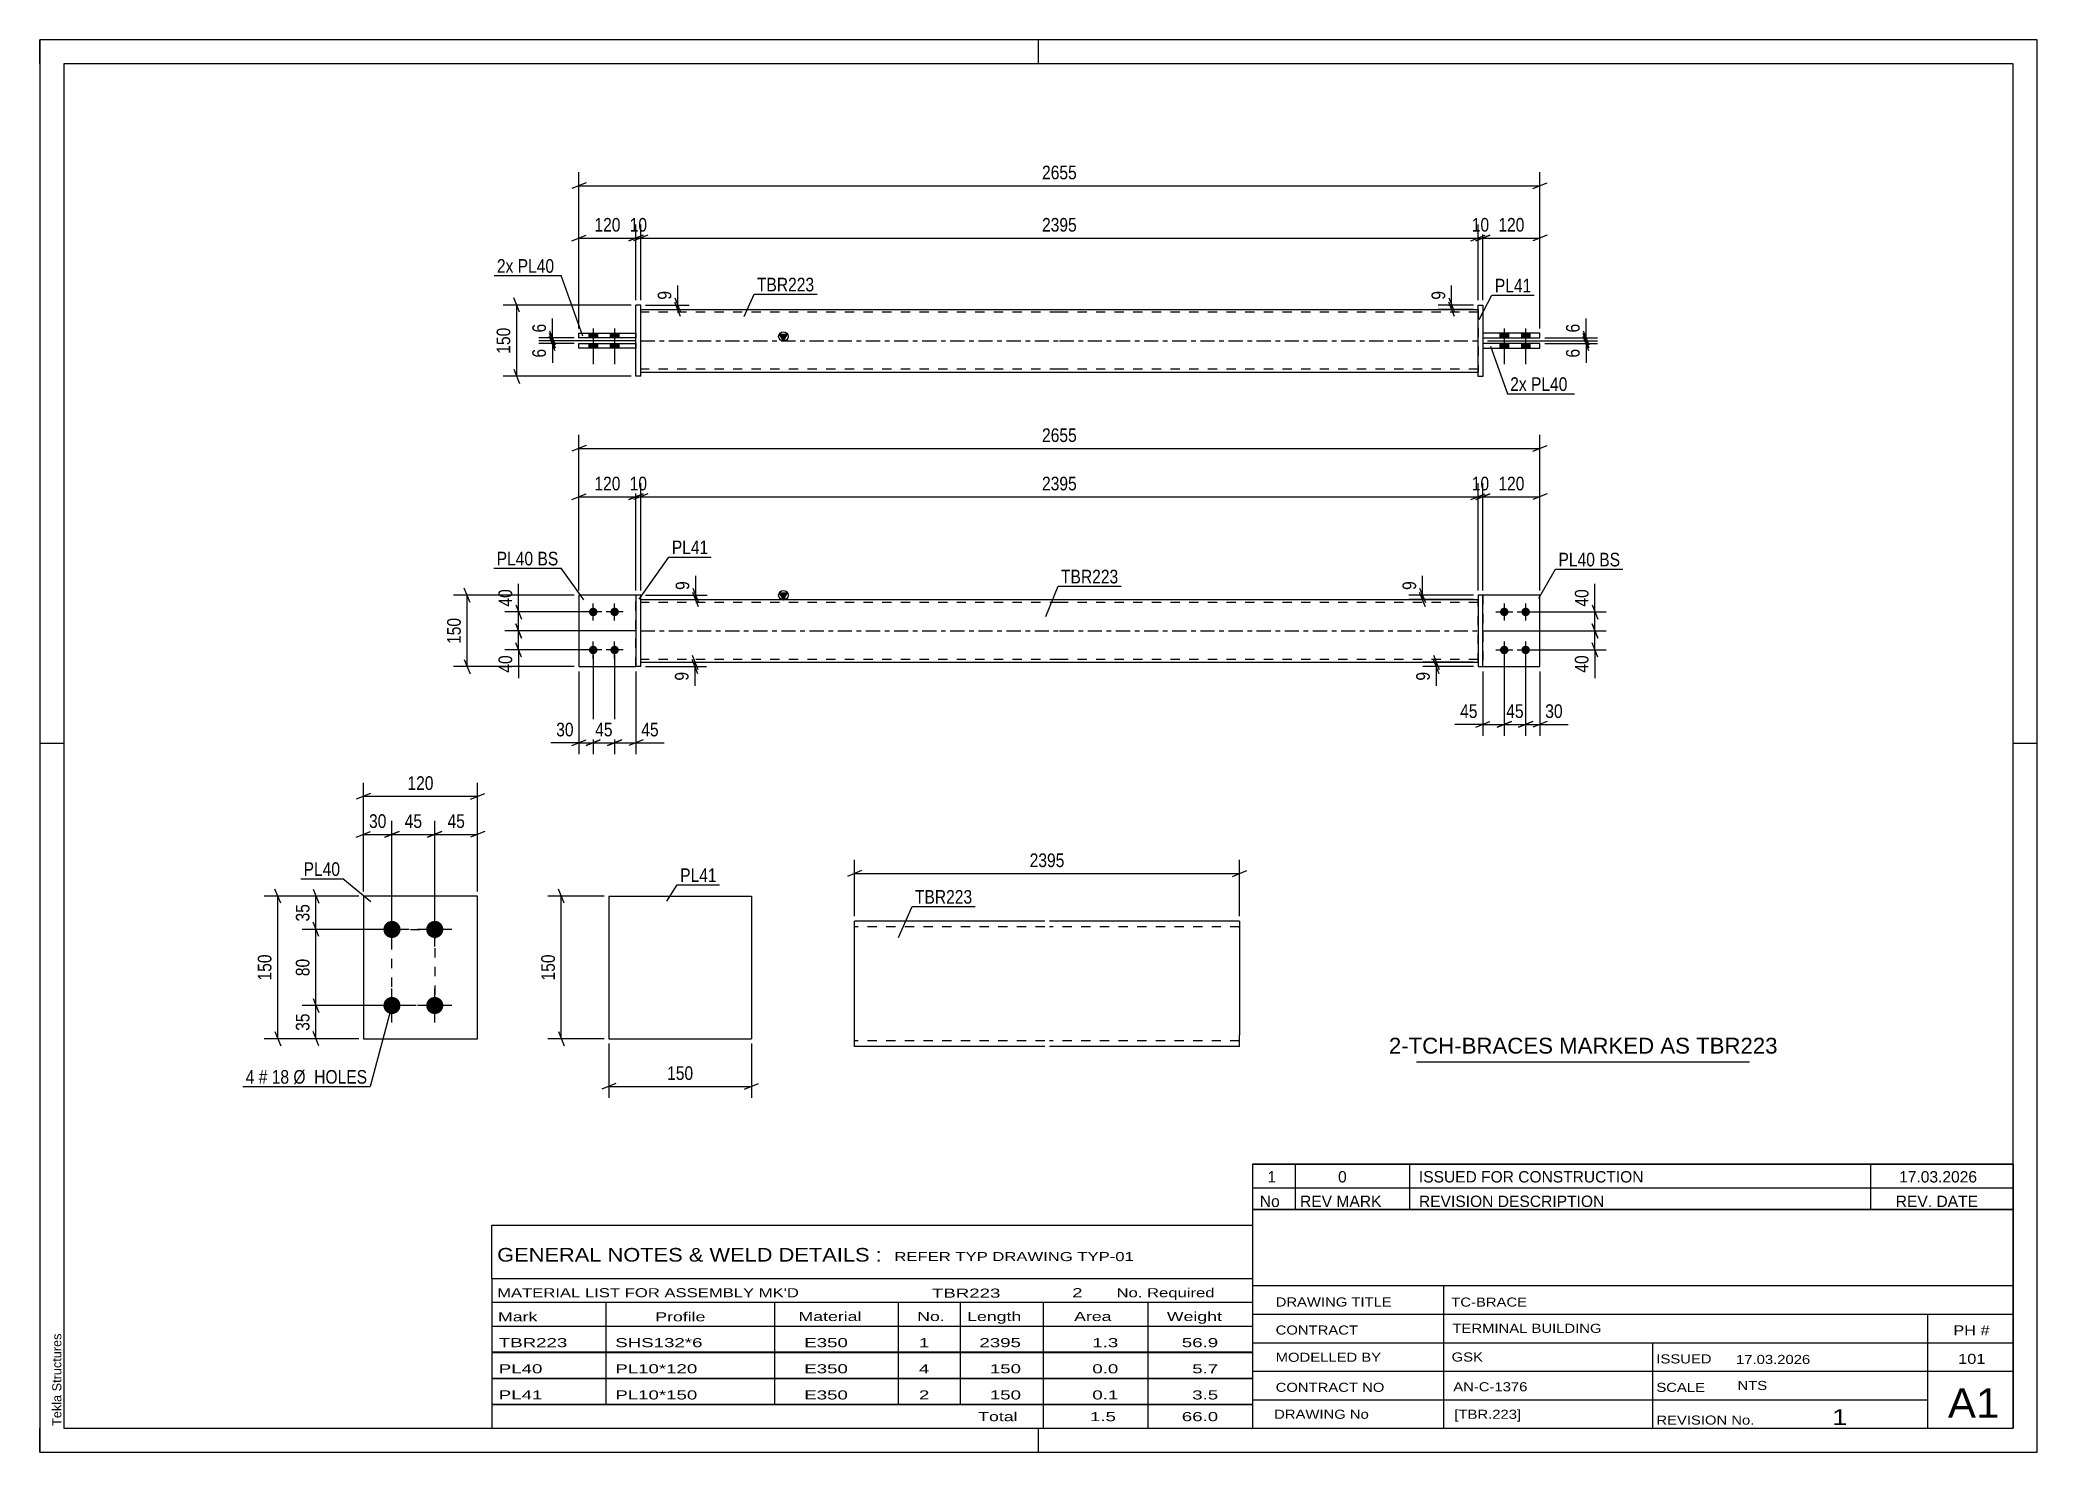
# Model space of a CAD drawing. Header units: millimetres. Extents: x 0 to 420, y 0 to 297.
import ezdxf

# ---------------------------------------------------------------- set-up
doc = ezdxf.new("R2010")
doc.units = ezdxf.units.MM
doc.linetypes.add('DXK_LINE_DOT2', pattern=[3.9198, 1.9599, -1.9599])
doc.linetypes.add('DXK_LINE_DOT3', pattern=[5.9187, 2.979, -0.9799, 0.9799, -0.9799])
doc.styles.add('Arial', font='ARIAL.TTF', dxfattribs={"height": 0.2})
doc.styles.add('Arial Narrow', font='ARIALN.TTF', dxfattribs={"height": 0.2})

# ---------------------------------------------------------------- blocks, each defined once
blk = doc.blocks.new('Unknown-581590991-1127')
at = {"color": 5, "linetype": 'Continuous'}
for p, q in [((420, 297), (0, 297)), ((0, 297), (0, 0)), ((0, 292), (0, 297)), ((210, 292), (210, 297)), ((420, 0), (420, 297)), ((415, 292), (5, 292)), ((5, 292), (5, 5)), ((415, 5), (415, 292)), ((5, 149), (0, 149)), ((420, 149), (415, 149)), ((0, 0), (0, 5)), ((5, 5), (415, 5)), ((210, 0), (210, 5)), ((0, 0), (420, 0))]:
    blk.add_line(p, q, dxfattribs=at)
at = {"color": 174, "linetype": 'Continuous', "style": 'Arial'}
blk.add_text('Tekla Structures', height=1.9102, rotation=90, dxfattribs=at).set_placement((4.5, 5.5))
blk = doc.blocks.new('Part-581590991-1367 - 1364')
at = {"color": 2, "linetype": 'Continuous'}
for p, q in [((302.45, 180.2), (302.45, 165.2)), ((303.45, 180.2), (302.45, 180.2)), ((303.45, 165.2), (303.45, 180.2)), ((302.45, 165.2), (303.45, 165.2))]:
    blk.add_line(p, q, dxfattribs=at)
blk = doc.blocks.new('Part-581590991-1420 - 1364')
at = {"color": 7, "linetype": 'DXK_LINE_DOT2'}
for p, q in [((125.35, 180.2), (113.35, 180.2)), ((113.35, 180.2), (113.35, 165.2)), ((125.35, 165.2), (125.35, 180.2)), ((113.35, 165.2), (125.35, 165.2))]:
    blk.add_line(p, q, dxfattribs=at)
blk = doc.blocks.new('Bolt-581590991-1378 - 1364')
at = {"linetype": 'Continuous'}
for points in [[(116.35, 175.8, -1), (116.35, 177.6, -1)], [(120.85, 175.8, -1), (120.85, 177.6, -1)], [(116.35, 167.8, -1), (116.35, 169.6, -1)], [(120.85, 167.8, -1), (120.85, 169.6, -1)]]:
    blk.add_hatch(color=1, dxfattribs=at).paths.add_polyline_path(points)
at = {"color": 1, "linetype": 'Continuous'}
for p, q in [((118.15, 176.7), (114.55, 176.7)), ((116.35, 174.9), (116.35, 178.5)), ((122.65, 176.7), (119.05, 176.7)), ((120.85, 174.9), (120.85, 178.5)), ((118.15, 168.7), (114.55, 168.7)), ((116.35, 166.9), (116.35, 170.5)), ((122.65, 168.7), (119.05, 168.7)), ((120.85, 166.9), (120.85, 170.5))]:
    blk.add_line(p, q, dxfattribs=at)
blk = doc.blocks.new('Bolt-581590991-1379 - 1364')
at = {"linetype": 'Continuous'}
for points in [[(307.95, 177.6, -1), (307.95, 175.8, -1)], [(312.45, 177.6, -1), (312.45, 175.8, -1)], [(307.95, 169.6, -1), (307.95, 167.8, -1)], [(312.45, 169.6, -1), (312.45, 167.8, -1)]]:
    blk.add_hatch(color=1, dxfattribs=at).paths.add_polyline_path(points)
at = {"color": 1, "linetype": 'Continuous'}
for p, q in [((306.15, 176.7), (309.75, 176.7)), ((307.95, 178.5), (307.95, 174.9)), ((310.65, 176.7), (314.25, 176.7)), ((312.45, 178.5), (312.45, 174.9)), ((306.15, 168.7), (309.75, 168.7)), ((307.95, 170.5), (307.95, 166.9)), ((310.65, 168.7), (314.25, 168.7)), ((312.45, 170.5), (312.45, 166.9))]:
    blk.add_line(p, q, dxfattribs=at)
blk = doc.blocks.new('Part-581590991-1405 - 1364')
at = {"color": 2, "linetype": 'Continuous'}
for p, q in [((126.35, 180.2), (125.35, 180.2)), ((125.35, 180.2), (125.35, 165.2)), ((126.35, 165.2), (126.35, 180.2)), ((126.35, 165.2), (125.35, 165.2))]:
    blk.add_line(p, q, dxfattribs=at)
blk = doc.blocks.new('Part-581590991-1425 - 1364')
at = {"color": 2, "linetype": 'Continuous'}
for p, q in [((125.35, 180.2), (113.35, 180.2)), ((113.35, 180.2), (113.35, 165.2)), ((113.35, 165.2), (125.35, 165.2))]:
    blk.add_line(p, q, dxfattribs=at)
at = {"color": 7, "linetype": 'DXK_LINE_DOT2'}
blk.add_line((125.35, 165.2), (125.35, 180.2), dxfattribs=at)
blk = doc.blocks.new('Part-581590991-1440 - 1364')
at = {"linetype": 'Continuous'}
blk.add_hatch(color=2, dxfattribs=at).paths.add_polyline_path([(156.35, 179.3), (155.55, 180.7), (157.15, 180.7)])
at = {"color": 2, "linetype": 'Continuous'}
for p, q in [((156.35, 179.3), (155.55, 180.7)), ((155.55, 180.7), (157.15, 180.7)), ((157.15, 180.7), (156.35, 179.3)), ((126.35, 179.3), (214.35, 179.3)), ((214.45, 179.3), (302.45, 179.3)), ((126.35, 166.1), (214.35, 166.1)), ((214.45, 166.1), (302.45, 166.1))]:
    blk.add_line(p, q, dxfattribs=at)
at = {"color": 7, "linetype": 'DXK_LINE_DOT2'}
for p, q in [((126.35, 166.1), (126.35, 179.3)), ((214.35, 178.7), (126.35, 178.7)), ((302.45, 178.7), (214.45, 178.7)), ((302.45, 166.1), (302.45, 179.3)), ((214.35, 166.7), (126.35, 166.7)), ((302.45, 166.7), (214.45, 166.7))]:
    blk.add_line(p, q, dxfattribs=at)
at = {"color": 7, "linetype": 'DXK_LINE_DOT3'}
for p, q in [((126.35, 172.7), (214.35, 172.7)), ((214.45, 172.7), (302.45, 172.7))]:
    blk.add_line(p, q, dxfattribs=at)
at = {"color": 2, "linetype": 'Continuous'}
blk.add_circle((156.35, 180.2), 1, dxfattribs=at)
blk = doc.blocks.new('Part-581590991-1445 - 1364')
at = {"color": 2, "linetype": 'Continuous'}
for p, q in [((315.45, 180.2), (303.45, 180.2)), ((315.45, 165.2), (315.45, 180.2)), ((303.45, 165.2), (315.45, 165.2))]:
    blk.add_line(p, q, dxfattribs=at)
at = {"color": 7, "linetype": 'DXK_LINE_DOT2'}
blk.add_line((303.45, 180.2), (303.45, 165.2), dxfattribs=at)
blk = doc.blocks.new('Part-581590991-1450 - 1364')
at = {"color": 7, "linetype": 'DXK_LINE_DOT2'}
for p, q in [((315.45, 180.2), (303.45, 180.2)), ((303.45, 180.2), (303.45, 165.2)), ((315.45, 165.2), (315.45, 180.2)), ((303.45, 165.2), (315.45, 165.2))]:
    blk.add_line(p, q, dxfattribs=at)
blk = doc.blocks.new('Part-581590991-1793 - 1767')
at = {"color": 2, "linetype": 'Continuous'}
for p, q in [((113.35, 232.15), (113.35, 233.15)), ((113.35, 233.15), (125.35, 233.15)), ((125.35, 232.15), (113.35, 232.15)), ((125.35, 233.15), (125.35, 232.15))]:
    blk.add_line(p, q, dxfattribs=at)
blk = doc.blocks.new('Part-581590991-1778 - 1767')
at = {"color": 2, "linetype": 'Continuous'}
for p, q in [((315.45, 233.14), (303.45, 233.14)), ((303.45, 233.14), (303.45, 232.14)), ((303.45, 232.14), (315.45, 232.14)), ((315.45, 232.14), (315.45, 233.14))]:
    blk.add_line(p, q, dxfattribs=at)
blk = doc.blocks.new('Part-581590991-1798 - 1767')
at = {"color": 2, "linetype": 'Continuous'}
for p, q in [((113.35, 235.35), (125.35, 235.35)), ((113.35, 234.35), (113.35, 235.35)), ((125.35, 235.35), (125.35, 234.35)), ((125.35, 234.35), (113.35, 234.35))]:
    blk.add_line(p, q, dxfattribs=at)
blk = doc.blocks.new('Part-581590991-1773 - 1767')
at = {"linetype": 'Continuous'}
blk.add_hatch(color=2, dxfattribs=at).paths.add_polyline_path([(156.35, 233.74), (155.55, 235.14), (157.15, 235.14)])
at = {"color": 2, "linetype": 'Continuous'}
for p, q in [((126.35, 240.34), (214.35, 240.34)), ((214.45, 240.34), (302.45, 240.34)), ((156.35, 233.74), (155.55, 235.14)), ((155.55, 235.14), (157.15, 235.14)), ((157.15, 235.14), (156.35, 233.74)), ((126.35, 227.14), (214.35, 227.14)), ((214.45, 227.14), (302.45, 227.14))]:
    blk.add_line(p, q, dxfattribs=at)
at = {"color": 7, "linetype": 'DXK_LINE_DOT2'}
for p, q in [((126.35, 227.14), (126.35, 240.34)), ((214.35, 239.74), (126.35, 239.74)), ((302.45, 239.74), (214.45, 239.74)), ((302.45, 240.34), (302.45, 227.14)), ((214.35, 227.74), (126.35, 227.74)), ((302.45, 227.74), (214.45, 227.74))]:
    blk.add_line(p, q, dxfattribs=at)
at = {"color": 7, "linetype": 'DXK_LINE_DOT3'}
for p, q in [((126.35, 233.74), (214.35, 233.74)), ((214.45, 233.74), (302.45, 233.74))]:
    blk.add_line(p, q, dxfattribs=at)
at = {"color": 2, "linetype": 'Continuous'}
blk.add_circle((156.35, 234.64), 1, dxfattribs=at)
blk = doc.blocks.new('Part-581590991-1783 - 1767')
at = {"color": 2, "linetype": 'Continuous'}
for p, q in [((315.45, 235.34), (303.45, 235.34)), ((303.45, 235.34), (303.45, 234.34)), ((315.45, 234.34), (315.45, 235.34)), ((303.45, 234.34), (315.45, 234.34))]:
    blk.add_line(p, q, dxfattribs=at)
blk = doc.blocks.new('Part-581590991-1799 - 1767')
at = {"color": 2, "linetype": 'Continuous'}
for p, q in [((126.35, 241.25), (125.35, 241.25)), ((125.35, 226.25), (125.35, 241.25)), ((126.35, 226.25), (126.35, 241.25)), ((126.35, 226.25), (125.35, 226.25))]:
    blk.add_line(p, q, dxfattribs=at)
blk = doc.blocks.new('Part-581590991-1788 - 1767')
at = {"color": 2, "linetype": 'Continuous'}
for p, q in [((302.45, 226.24), (302.45, 241.24)), ((302.45, 241.24), (303.45, 241.24)), ((303.45, 241.24), (303.45, 226.24)), ((303.45, 226.24), (302.45, 226.24))]:
    blk.add_line(p, q, dxfattribs=at)
blk = doc.blocks.new('Bolt-581590991-1800 - 1767')
at = {"linetype": 'Continuous'}
for points in [[(308.85, 235.34), (307.05, 235.34), (307.05, 234.34), (308.85, 234.34)], [(308.85, 235.34), (307.05, 235.34), (307.05, 234.34), (308.85, 234.34)], [(313.35, 235.34), (311.55, 235.34), (311.55, 234.34), (313.35, 234.34)], [(313.35, 235.34), (311.55, 235.34), (311.55, 234.34), (313.35, 234.34)], [(308.85, 233.14), (307.05, 233.14), (307.05, 232.14), (308.85, 232.14)], [(308.85, 233.14), (307.05, 233.14), (307.05, 232.14), (308.85, 232.14)], [(313.35, 233.14), (311.55, 233.14), (311.55, 232.14), (313.35, 232.14)], [(313.35, 233.14), (311.55, 233.14), (311.55, 232.14), (313.35, 232.14)]]:
    blk.add_hatch(color=1, dxfattribs=at).paths.add_polyline_path(points)
at = {"color": 1, "linetype": 'Continuous'}
for p, q in [((307.05, 235.34), (307.05, 234.34)), ((307.05, 235.34), (307.05, 234.34)), ((307.95, 236.34), (307.95, 228.84)), ((307.95, 236.34), (307.95, 228.84)), ((308.85, 235.34), (308.85, 234.34)), ((308.85, 235.34), (308.85, 234.34)), ((311.55, 235.34), (311.55, 234.34)), ((311.55, 235.34), (311.55, 234.34)), ((312.45, 236.34), (312.45, 228.84)), ((312.45, 236.34), (312.45, 228.84)), ((313.35, 235.34), (313.35, 234.34)), ((313.35, 235.34), (313.35, 234.34)), ((307.05, 233.14), (307.05, 232.14)), ((307.05, 233.14), (307.05, 232.14)), ((308.85, 233.14), (308.85, 232.14)), ((308.85, 233.14), (308.85, 232.14)), ((311.55, 233.14), (311.55, 232.14)), ((311.55, 233.14), (311.55, 232.14)), ((313.35, 233.14), (313.35, 232.14)), ((313.35, 233.14), (313.35, 232.14))]:
    blk.add_line(p, q, dxfattribs=at)
blk = doc.blocks.new('Bolt-581590991-1801 - 1767')
at = {"linetype": 'Continuous'}
for points in [[(115.45, 234.34), (117.25, 234.34), (117.25, 235.34), (115.45, 235.34)], [(115.45, 234.34), (117.25, 234.34), (117.25, 235.34), (115.45, 235.34)], [(119.95, 234.34), (121.75, 234.34), (121.75, 235.34), (119.95, 235.34)], [(119.95, 234.34), (121.75, 234.34), (121.75, 235.34), (119.95, 235.34)], [(115.45, 232.14), (117.25, 232.14), (117.25, 233.14), (115.45, 233.14)], [(115.45, 232.14), (117.25, 232.14), (117.25, 233.14), (115.45, 233.14)], [(119.95, 232.14), (121.75, 232.14), (121.75, 233.14), (119.95, 233.14)], [(119.95, 232.14), (121.75, 232.14), (121.75, 233.14), (119.95, 233.14)]]:
    blk.add_hatch(color=1, dxfattribs=at).paths.add_polyline_path(points)
at = {"color": 1, "linetype": 'Continuous'}
for p, q in [((115.45, 235.34), (115.45, 234.34)), ((115.45, 235.34), (115.45, 234.34)), ((116.35, 236.34), (116.35, 228.84)), ((116.35, 236.34), (116.35, 228.84)), ((117.25, 235.34), (117.25, 234.34)), ((117.25, 235.34), (117.25, 234.34)), ((119.95, 235.34), (119.95, 234.34)), ((119.95, 235.34), (119.95, 234.34)), ((120.85, 236.34), (120.85, 228.84)), ((120.85, 236.34), (120.85, 228.84)), ((121.75, 235.34), (121.75, 234.34)), ((121.75, 235.34), (121.75, 234.34)), ((115.45, 233.14), (115.45, 232.14)), ((115.45, 233.14), (115.45, 232.14)), ((117.25, 233.14), (117.25, 232.14)), ((117.25, 233.14), (117.25, 232.14)), ((119.95, 233.14), (119.95, 232.14)), ((119.95, 233.14), (119.95, 232.14)), ((121.75, 233.14), (121.75, 232.14)), ((121.75, 233.14), (121.75, 232.14))]:
    blk.add_line(p, q, dxfattribs=at)
blk = doc.blocks.new('Bolt-581590991-2103 - 2040')
at = {"linetype": 'Continuous'}
for points in [[(74.03, 108.12, -1), (74.03, 111.72, -1)], [(83.03, 108.12, -1), (83.03, 111.72, -1)], [(74.03, 92.12, -1), (74.03, 95.72, -1)], [(83.03, 92.12, -1), (83.03, 95.72, -1)]]:
    blk.add_hatch(color=1, dxfattribs=at).paths.add_polyline_path(points)
at = {"color": 1, "linetype": 'Continuous'}
for p, q in [((74.03, 106.32), (74.03, 113.52)), ((83.03, 106.32), (83.03, 113.52)), ((77.63, 109.92), (70.43, 109.92)), ((86.63, 109.92), (79.43, 109.92)), ((74.03, 90.32), (74.03, 97.52)), ((83.03, 90.32), (83.03, 97.52)), ((77.63, 93.92), (70.43, 93.92)), ((86.63, 93.92), (79.43, 93.92))]:
    blk.add_line(p, q, dxfattribs=at)
blk = doc.blocks.new('Part-581590991-2108 - 2040')
at = {"color": 2, "linetype": 'Continuous'}
for p, q in [((92.03, 116.92), (68.03, 116.92)), ((68.03, 116.92), (68.03, 86.92)), ((92.03, 86.92), (92.03, 116.92)), ((68.03, 86.92), (92.03, 86.92))]:
    blk.add_line(p, q, dxfattribs=at)
blk = doc.blocks.new('Part-581590991-2231 - 2225')
at = {"color": 2, "linetype": 'Continuous'}
for p, q in [((119.64, 116.92), (119.64, 86.92)), ((119.64, 116.92), (149.64, 116.92)), ((149.64, 116.92), (149.64, 86.92)), ((119.64, 86.92), (149.64, 86.92))]:
    blk.add_line(p, q, dxfattribs=at)
blk = doc.blocks.new('Part-581590991-2256 - 2248')
at = {"color": 2, "linetype": 'Continuous'}
for p, q in [((211.3, 111.68), (171.3, 111.68)), ((171.3, 85.46), (171.3, 111.68)), ((252.3, 111.68), (212.3, 111.68)), ((252.3, 111.68), (252.3, 87.68)), ((171.3, 85.28), (171.3, 85.46)), ((211.3, 85.28), (171.3, 85.28)), ((252.3, 85.28), (212.3, 85.28)), ((252.3, 85.28), (252.3, 87.68))]:
    blk.add_line(p, q, dxfattribs=at)
at = {"color": 7, "linetype": 'DXK_LINE_DOT2'}
for p, q in [((211.3, 110.48), (171.3, 110.48)), ((252.3, 110.48), (212.3, 110.48)), ((252.3, 110.48), (252.3, 110.39)), ((252.3, 110.39), (252.3, 110.48)), ((252.3, 110.2), (252.3, 110.39)), ((252.3, 110.39), (252.3, 110.2)), ((171.3, 86.48), (171.3, 86.57)), ((211.3, 86.48), (171.3, 86.48)), ((252.3, 86.48), (212.3, 86.48)), ((252.3, 86.57), (252.3, 87.22)), ((252.3, 86.48), (252.3, 86.57))]:
    blk.add_line(p, q, dxfattribs=at)
blk = doc.blocks.new('Rectangle-581590991-2210 - 2040')
at = {"color": 1, "linetype": 'DXK_LINE_DOT2'}
blk.add_lwpolyline([(74.03, 109.92), (83.03, 109.92), (83.03, 93.92), (74.03, 93.92), (74.03, 109.92)], close=True, dxfattribs=at)
blk = doc.blocks.new('StraightDimension-581590991-1609 - 1364')
at = {"color": 7, "linetype": 'Continuous'}
for p, q in [((125.35, 172.7), (97.8, 172.7)), ((100.05, 174.2), (101.25, 171.2)), ((100.65, 168.7), (100.65, 172.7)), ((115.35, 168.7), (97.8, 168.7)), ((101.25, 167.2), (100.05, 170.2))]:
    blk.add_line(p, q, dxfattribs=at)
at = {"color": 0}
blk.add_wipeout([(99.9, 168.17), (95.7, 168.17), (95.7, 163.32), (99.9, 163.32)], dxfattribs=at)
at = {"color": 7, "linetype": 'Continuous'}
blk.add_line((100.65, 168.7), (100.65, 162.79), dxfattribs=at)
blk.add_line((100.65, 168.7), (100.65, 162.79), dxfattribs=at)
at = {"color": 3, "style": 'Arial Narrow'}
blk.add_text('40', height=2.863, rotation=90.0002, dxfattribs=at).set_placement((99.3, 163.92))
blk = doc.blocks.new('StraightDimension-581590991-1665 - 1364')
at = {"color": 7, "linetype": 'Continuous'}
for p, q in [((307.95, 167.7), (307.95, 150.65)), ((312.45, 167.7), (312.45, 150.65)), ((306.45, 152.45), (309.45, 153.65)), ((307.95, 153.05), (312.45, 153.05)), ((313.95, 153.65), (310.95, 152.45))]:
    blk.add_line(p, q, dxfattribs=at)
at = {"color": 0}
blk.add_wipeout([(312.63, 153.8), (312.63, 158), (307.77, 158), (307.77, 153.8)], dxfattribs=at)
at = {"color": 3, "style": 'Arial Narrow'}
blk.add_text('45', height=2.863, dxfattribs=at).set_placement((308.37, 154.4))
blk = doc.blocks.new('StraightDimension-581590991-1505 - 1364')
at = {"color": 7, "linetype": 'Continuous'}
for p, q in [((302.45, 181.2), (302.45, 203.77)), ((303.45, 181.2), (303.45, 203.77)), ((300.95, 200.32), (303.95, 201.52)), ((304.95, 201.52), (301.95, 200.32)), ((302.45, 200.92), (303.45, 200.92))]:
    blk.add_line(p, q, dxfattribs=at)
at = {"color": 0}
blk.add_wipeout([(305.38, 201.67), (305.38, 205.87), (300.52, 205.87), (300.52, 201.67)], dxfattribs=at)
at = {"color": 3, "style": 'Arial Narrow'}
blk.add_text('10', height=2.863, dxfattribs=at).set_placement((301.12, 202.27))
blk = doc.blocks.new('StraightDimension-581590991-1703 - 1364')
at = {"color": 7, "linetype": 'Continuous'}
for p, q in [((313.45, 176.7), (329.41, 176.7)), ((326.41, 178.2), (327.61, 175.2)), ((327.01, 172.7), (327.01, 176.7)), ((303.45, 172.7), (329.41, 172.7)), ((327.61, 171.2), (326.41, 174.2))]:
    blk.add_line(p, q, dxfattribs=at)
at = {"color": 0}
blk.add_wipeout([(326.26, 182.08), (322.06, 182.08), (322.06, 177.22), (326.26, 177.22)], dxfattribs=at)
at = {"color": 7, "linetype": 'Continuous'}
blk.add_line((327.01, 176.7), (327.01, 182.6), dxfattribs=at)
blk.add_line((327.01, 176.7), (327.01, 182.6), dxfattribs=at)
at = {"color": 3, "style": 'Arial Narrow'}
blk.add_text('40', height=2.863, rotation=90.0002, dxfattribs=at).set_placement((325.66, 177.82))
blk = doc.blocks.new('StraightDimension-581590991-1600 - 1364')
at = {"color": 7, "linetype": 'Continuous'}
for p, q in [((137.31, 181.7), (138.51, 178.7)), ((138.51, 177.8), (137.31, 180.8)), ((127.35, 180.2), (140.31, 180.2)), ((127.35, 179.3), (140.31, 179.3)), ((137.91, 179.3), (137.91, 180.2))]:
    blk.add_line(p, q, dxfattribs=at)
at = {"color": 0}
blk.add_wipeout([(137.16, 183.75), (132.96, 183.75), (132.96, 180.72), (137.16, 180.72)], dxfattribs=at)
at = {"color": 7, "linetype": 'Continuous'}
blk.add_line((137.91, 180.2), (137.91, 184.28), dxfattribs=at)
blk.add_line((137.91, 180.2), (137.91, 184.28), dxfattribs=at)
at = {"color": 3, "style": 'Arial Narrow'}
blk.add_text('9', height=2.86, rotation=90.0002, dxfattribs=at).set_placement((136.56, 181.32))
blk = doc.blocks.new('StraightDimension-581590991-1649 - 1364')
at = {"color": 7, "linetype": 'Continuous'}
for p, q in [((303.45, 164.2), (303.45, 150.65)), ((307.95, 167.7), (307.95, 150.65)), ((301.95, 152.45), (304.95, 153.65)), ((303.45, 153.05), (307.95, 153.05)), ((309.45, 153.65), (306.45, 152.45))]:
    blk.add_line(p, q, dxfattribs=at)
at = {"color": 0}
blk.add_wipeout([(302.92, 153.8), (302.92, 158), (298.07, 158), (298.07, 153.8)], dxfattribs=at)
at = {"color": 7, "linetype": 'Continuous'}
blk.add_line((303.45, 153.05), (297.54, 153.05), dxfattribs=at)
blk.add_line((303.45, 153.05), (297.54, 153.05), dxfattribs=at)
at = {"color": 3, "style": 'Arial Narrow'}
blk.add_text('45', height=2.863, dxfattribs=at).set_placement((298.67, 154.4))
blk = doc.blocks.new('StraightDimension-581590991-1560 - 1364')
at = {"color": 7, "linetype": 'Continuous'}
for p, q in [((113.35, 164.2), (113.35, 146.78)), ((116.35, 167.7), (116.35, 146.78)), ((111.85, 148.58), (114.85, 149.78)), ((113.35, 149.18), (116.35, 149.18)), ((117.85, 149.78), (114.85, 148.58))]:
    blk.add_line(p, q, dxfattribs=at)
at = {"color": 0}
blk.add_wipeout([(112.82, 149.93), (112.82, 154.13), (107.97, 154.13), (107.97, 149.93)], dxfattribs=at)
at = {"color": 7, "linetype": 'Continuous'}
blk.add_line((113.35, 149.18), (107.44, 149.18), dxfattribs=at)
blk.add_line((113.35, 149.18), (107.44, 149.18), dxfattribs=at)
at = {"color": 3, "style": 'Arial Narrow'}
blk.add_text('30', height=2.863, dxfattribs=at).set_placement((108.57, 150.53))
blk = doc.blocks.new('StraightDimension-581590991-1591 - 1364')
at = {"color": 7, "linetype": 'Continuous'}
for p, q in [((127.35, 166.1), (140.15, 166.1)), ((127.35, 165.2), (140.15, 165.2)), ((137.15, 167.6), (138.35, 164.6)), ((138.35, 163.7), (137.15, 166.7)), ((137.75, 165.2), (137.75, 166.1))]:
    blk.add_line(p, q, dxfattribs=at)
at = {"color": 0}
blk.add_wipeout([(137, 164.67), (132.8, 164.67), (132.8, 161.65), (137, 161.65)], dxfattribs=at)
at = {"color": 7, "linetype": 'Continuous'}
blk.add_line((137.75, 165.2), (137.75, 161.12), dxfattribs=at)
blk.add_line((137.75, 165.2), (137.75, 161.12), dxfattribs=at)
at = {"color": 3, "style": 'Arial Narrow'}
blk.add_text('9', height=2.86, rotation=90.0002, dxfattribs=at).set_placement((136.4, 162.25))
blk = doc.blocks.new('StraightDimension-581590991-1452 - 1364')
at = {"color": 7, "linetype": 'Continuous'}
for p, q in [((113.35, 181.2), (113.35, 203.77)), ((125.35, 181.2), (125.35, 203.77)), ((111.85, 200.32), (114.85, 201.52)), ((113.35, 200.92), (125.35, 200.92)), ((126.85, 201.52), (123.85, 200.32))]:
    blk.add_line(p, q, dxfattribs=at)
at = {"color": 0}
blk.add_wipeout([(122.69, 201.67), (122.69, 205.87), (116.01, 205.87), (116.01, 201.67)], dxfattribs=at)
at = {"color": 3, "style": 'Arial Narrow'}
blk.add_text('120', height=2.863, dxfattribs=at).set_placement((116.61, 202.27))
blk = doc.blocks.new('StraightDimension-581590991-1730 - 1364')
at = {"color": 7, "linetype": 'Continuous'}
for p, q in [((290.16, 181.7), (291.36, 178.7)), ((291.36, 177.8), (290.16, 180.8)), ((301.45, 180.2), (287.91, 180.2)), ((301.45, 179.3), (287.91, 179.3)), ((290.76, 179.3), (290.76, 180.2))]:
    blk.add_line(p, q, dxfattribs=at)
at = {"color": 0}
blk.add_wipeout([(290.01, 183.75), (285.81, 183.75), (285.81, 180.72), (290.01, 180.72)], dxfattribs=at)
at = {"color": 7, "linetype": 'Continuous'}
blk.add_line((290.76, 180.2), (290.76, 184.28), dxfattribs=at)
blk.add_line((290.76, 180.2), (290.76, 184.28), dxfattribs=at)
at = {"color": 3, "style": 'Arial Narrow'}
blk.add_text('9', height=2.86, rotation=90.0002, dxfattribs=at).set_placement((289.41, 181.32))
blk = doc.blocks.new('StraightDimension-581590991-1479 - 1364')
at = {"color": 7, "linetype": 'Continuous'}
for p, q in [((125.35, 181.2), (125.35, 203.77)), ((126.35, 181.2), (126.35, 203.77)), ((123.85, 200.32), (126.85, 201.52)), ((127.85, 201.52), (124.85, 200.32)), ((125.35, 200.92), (126.35, 200.92))]:
    blk.add_line(p, q, dxfattribs=at)
at = {"color": 0}
blk.add_wipeout([(128.28, 201.67), (128.28, 205.87), (123.42, 205.87), (123.42, 201.67)], dxfattribs=at)
at = {"color": 3, "style": 'Arial Narrow'}
blk.add_text('10', height=2.863, dxfattribs=at).set_placement((124.02, 202.27))
blk = doc.blocks.new('StraightDimension-581590991-1577 - 1364')
at = {"color": 7, "linetype": 'Continuous'}
for p, q in [((120.85, 167.7), (120.85, 146.78)), ((125.35, 164.2), (125.35, 146.78)), ((119.35, 148.58), (122.35, 149.78)), ((120.85, 149.18), (125.35, 149.18)), ((126.85, 149.78), (123.85, 148.58))]:
    blk.add_line(p, q, dxfattribs=at)
at = {"color": 0}
blk.add_wipeout([(130.73, 149.93), (130.73, 154.13), (125.87, 154.13), (125.87, 149.93)], dxfattribs=at)
at = {"color": 7, "linetype": 'Continuous'}
blk.add_line((125.35, 149.18), (131.26, 149.18), dxfattribs=at)
blk.add_line((125.35, 149.18), (131.26, 149.18), dxfattribs=at)
at = {"color": 3, "style": 'Arial Narrow'}
blk.add_text('45', height=2.863, dxfattribs=at).set_placement((126.47, 150.53))
blk = doc.blocks.new('StraightDimension-581590991-1496 - 1364')
at = {"color": 7, "linetype": 'Continuous'}
for p, q in [((126.35, 181.2), (126.35, 203.77)), ((302.45, 181.2), (302.45, 203.77)), ((127.85, 201.52), (124.85, 200.32)), ((126.35, 200.92), (302.45, 200.92)), ((300.95, 200.32), (303.95, 201.52))]:
    blk.add_line(p, q, dxfattribs=at)
at = {"color": 0}
blk.add_wipeout([(218.66, 201.67), (218.66, 205.87), (210.14, 205.87), (210.14, 201.67)], dxfattribs=at)
at = {"color": 3, "style": 'Arial Narrow'}
blk.add_text('2395', height=2.863, dxfattribs=at).set_placement((210.74, 202.27))
blk = doc.blocks.new('StraightDimension-581590991-1523 - 1364')
at = {"color": 7, "linetype": 'Continuous'}
for p, q in [((303.45, 181.2), (303.45, 203.77)), ((315.45, 181.2), (315.45, 203.77)), ((301.95, 200.32), (304.95, 201.52)), ((303.45, 200.92), (315.45, 200.92)), ((316.95, 201.52), (313.95, 200.32))]:
    blk.add_line(p, q, dxfattribs=at)
at = {"color": 0}
blk.add_wipeout([(312.79, 201.67), (312.79, 205.87), (306.11, 205.87), (306.11, 201.67)], dxfattribs=at)
at = {"color": 3, "style": 'Arial Narrow'}
blk.add_text('120', height=2.863, dxfattribs=at).set_placement((306.71, 202.27))
blk = doc.blocks.new('StraightDimension-581590991-1546 - 1364')
at = {"color": 7, "linetype": 'Continuous'}
for p, q in [((114.85, 211.69), (111.85, 210.49)), ((113.35, 181.2), (113.35, 213.94)), ((113.35, 211.09), (315.45, 211.09)), ((313.95, 210.49), (316.95, 211.69)), ((315.45, 181.2), (315.45, 213.94))]:
    blk.add_line(p, q, dxfattribs=at)
at = {"color": 0}
blk.add_wipeout([(218.66, 211.84), (218.66, 216.04), (210.14, 216.04), (210.14, 211.84)], dxfattribs=at)
at = {"color": 3, "style": 'Arial Narrow'}
blk.add_text('2655', height=2.863, dxfattribs=at).set_placement((210.74, 212.44))
blk = doc.blocks.new('StraightDimension-581590991-1570 - 1364')
at = {"color": 7, "linetype": 'Continuous'}
for p, q in [((116.35, 167.7), (116.35, 146.78)), ((120.85, 167.7), (120.85, 146.78)), ((114.85, 148.58), (117.85, 149.78)), ((116.35, 149.18), (120.85, 149.18)), ((122.35, 149.78), (119.35, 148.58))]:
    blk.add_line(p, q, dxfattribs=at)
at = {"color": 0}
blk.add_wipeout([(121.03, 149.93), (121.03, 154.13), (116.17, 154.13), (116.17, 149.93)], dxfattribs=at)
at = {"color": 3, "style": 'Arial Narrow'}
blk.add_text('45', height=2.863, dxfattribs=at).set_placement((116.77, 150.53))
blk = doc.blocks.new('StraightDimension-581590991-1626 - 1364')
at = {"color": 7, "linetype": 'Continuous'}
for p, q in [((115.35, 176.7), (97.8, 176.7)), ((100.05, 178.2), (101.25, 175.2)), ((100.65, 172.7), (100.65, 176.7)), ((125.35, 172.7), (97.8, 172.7)), ((101.25, 171.2), (100.05, 174.2))]:
    blk.add_line(p, q, dxfattribs=at)
at = {"color": 0}
blk.add_wipeout([(99.9, 182.08), (95.7, 182.08), (95.7, 177.22), (99.9, 177.22)], dxfattribs=at)
at = {"color": 7, "linetype": 'Continuous'}
blk.add_line((100.65, 176.7), (100.65, 182.6), dxfattribs=at)
blk.add_line((100.65, 176.7), (100.65, 182.6), dxfattribs=at)
at = {"color": 3, "style": 'Arial Narrow'}
blk.add_text('40', height=2.863, rotation=90.0002, dxfattribs=at).set_placement((99.3, 177.82))
blk = doc.blocks.new('StraightDimension-581590991-1640 - 1364')
at = {"color": 7, "linetype": 'Continuous'}
for p, q in [((301.45, 166.1), (290.8, 166.1)), ((301.45, 165.2), (290.8, 165.2)), ((293.05, 167.6), (294.25, 164.6)), ((294.25, 163.7), (293.05, 166.7)), ((293.65, 165.2), (293.65, 166.1))]:
    blk.add_line(p, q, dxfattribs=at)
at = {"color": 0}
blk.add_wipeout([(292.9, 164.67), (288.7, 164.67), (288.7, 161.65), (292.9, 161.65)], dxfattribs=at)
at = {"color": 7, "linetype": 'Continuous'}
blk.add_line((293.65, 165.2), (293.65, 161.12), dxfattribs=at)
blk.add_line((293.65, 165.2), (293.65, 161.12), dxfattribs=at)
at = {"color": 3, "style": 'Arial Narrow'}
blk.add_text('9', height=2.86, rotation=90.0002, dxfattribs=at).set_placement((292.3, 162.25))
blk = doc.blocks.new('StraightDimension-581590991-1675 - 1364')
at = {"color": 7, "linetype": 'Continuous'}
for p, q in [((312.45, 167.7), (312.45, 150.65)), ((315.45, 164.2), (315.45, 150.65)), ((310.95, 152.45), (313.95, 153.65)), ((312.45, 153.05), (315.45, 153.05)), ((316.95, 153.65), (313.95, 152.45))]:
    blk.add_line(p, q, dxfattribs=at)
at = {"color": 0}
blk.add_wipeout([(320.83, 153.8), (320.83, 158), (315.97, 158), (315.97, 153.8)], dxfattribs=at)
at = {"color": 7, "linetype": 'Continuous'}
blk.add_line((315.45, 153.05), (321.36, 153.05), dxfattribs=at)
blk.add_line((315.45, 153.05), (321.36, 153.05), dxfattribs=at)
at = {"color": 3, "style": 'Arial Narrow'}
blk.add_text('30', height=2.863, dxfattribs=at).set_placement((316.57, 154.4))
blk = doc.blocks.new('StraightDimension-581590991-1689 - 1364')
at = {"color": 7, "linetype": 'Continuous'}
for p, q in [((90.45, 178.7), (89.25, 181.7)), ((112.35, 180.2), (87, 180.2)), ((89.85, 165.2), (89.85, 180.2)), ((112.35, 165.2), (87, 165.2)), ((89.25, 166.7), (90.45, 163.7))]:
    blk.add_line(p, q, dxfattribs=at)
at = {"color": 0}
blk.add_wipeout([(89.1, 176.04), (84.9, 176.04), (84.9, 169.36), (89.1, 169.36)], dxfattribs=at)
at = {"color": 3, "style": 'Arial Narrow'}
blk.add_text('150', height=2.863, rotation=90.0002, dxfattribs=at).set_placement((88.5, 169.96))
blk = doc.blocks.new('StraightDimension-581590991-1716 - 1364')
at = {"color": 7, "linetype": 'Continuous'}
for p, q in [((303.45, 172.7), (329.41, 172.7)), ((326.41, 174.2), (327.61, 171.2)), ((327.01, 168.7), (327.01, 172.7)), ((313.45, 168.7), (329.41, 168.7)), ((327.61, 167.2), (326.41, 170.2))]:
    blk.add_line(p, q, dxfattribs=at)
at = {"color": 0}
blk.add_wipeout([(326.26, 168.17), (322.06, 168.17), (322.06, 163.32), (326.26, 163.32)], dxfattribs=at)
at = {"color": 7, "linetype": 'Continuous'}
blk.add_line((327.01, 168.7), (327.01, 162.79), dxfattribs=at)
blk.add_line((327.01, 168.7), (327.01, 162.79), dxfattribs=at)
at = {"color": 3, "style": 'Arial Narrow'}
blk.add_text('40', height=2.863, rotation=90.0002, dxfattribs=at).set_placement((325.66, 163.92))
blk = doc.blocks.new('StraightDimension-581590991-1890 - 1767')
at = {"color": 7, "linetype": 'Continuous'}
for p, q in [((303.45, 242.24), (303.45, 258.19)), ((315.45, 236.34), (315.45, 258.19)), ((301.95, 254.74), (304.95, 255.94)), ((303.45, 255.34), (315.45, 255.34)), ((316.95, 255.94), (313.95, 254.74))]:
    blk.add_line(p, q, dxfattribs=at)
at = {"color": 0}
blk.add_wipeout([(312.79, 256.09), (312.79, 260.29), (306.11, 260.29), (306.11, 256.09)], dxfattribs=at)
at = {"color": 3, "style": 'Arial Narrow'}
blk.add_text('120', height=2.863, dxfattribs=at).set_placement((306.71, 256.69))
blk = doc.blocks.new('StraightDimension-581590991-1851 - 1767')
at = {"color": 7, "linetype": 'Continuous'}
for p, q in [((107.16, 235.84), (108.36, 232.84)), ((108.36, 232.24), (107.16, 235.24)), ((112.35, 234.34), (104.91, 234.34)), ((125.35, 233.74), (104.91, 233.74)), ((107.76, 233.74), (107.76, 234.34))]:
    blk.add_line(p, q, dxfattribs=at)
at = {"color": 0}
blk.add_wipeout([(107.01, 237.9), (102.81, 237.9), (102.81, 234.87), (107.01, 234.87)], dxfattribs=at)
at = {"color": 7, "linetype": 'Continuous'}
blk.add_line((107.76, 234.34), (107.76, 238.42), dxfattribs=at)
blk.add_line((107.76, 234.34), (107.76, 238.42), dxfattribs=at)
at = {"color": 3, "style": 'Arial Narrow'}
blk.add_text('6', height=2.86, rotation=90.0002, dxfattribs=at).set_placement((106.41, 235.47))
blk = doc.blocks.new('StraightDimension-581590991-1930 - 1767')
at = {"color": 7, "linetype": 'Continuous'}
for p, q in [((125.35, 242.25), (125.35, 258.19)), ((126.35, 242.25), (126.35, 258.19)), ((123.85, 254.74), (126.85, 255.94)), ((127.85, 255.94), (124.85, 254.74)), ((125.35, 255.34), (126.35, 255.34))]:
    blk.add_line(p, q, dxfattribs=at)
at = {"color": 0}
blk.add_wipeout([(128.28, 256.09), (128.28, 260.29), (123.42, 260.29), (123.42, 256.09)], dxfattribs=at)
at = {"color": 3, "style": 'Arial Narrow'}
blk.add_text('10', height=2.863, dxfattribs=at).set_placement((124.02, 256.69))
blk = doc.blocks.new('StraightDimension-581590991-1879 - 1767')
at = {"color": 7, "linetype": 'Continuous'}
for p, q in [((124.35, 241.25), (97.41, 241.25)), ((100.86, 239.75), (99.66, 242.75)), ((100.26, 226.25), (100.26, 241.25)), ((99.66, 227.75), (100.86, 224.75)), ((124.35, 226.25), (97.41, 226.25))]:
    blk.add_line(p, q, dxfattribs=at)
at = {"color": 0}
blk.add_wipeout([(99.51, 237.09), (95.31, 237.09), (95.31, 230.4), (99.51, 230.4)], dxfattribs=at)
at = {"color": 3, "style": 'Arial Narrow'}
blk.add_text('150', height=2.863, rotation=90.0002, dxfattribs=at).set_placement((98.91, 231))
blk = doc.blocks.new('StraightDimension-581590991-1805 - 1767')
at = {"color": 7, "linetype": 'Continuous'}
for p, q in [((301.45, 241.24), (294.02, 241.24)), ((301.45, 240.34), (294.02, 240.34)), ((296.27, 242.74), (297.47, 239.74)), ((297.47, 238.84), (296.27, 241.84)), ((296.87, 240.34), (296.87, 241.24))]:
    blk.add_line(p, q, dxfattribs=at)
at = {"color": 0}
blk.add_wipeout([(296.12, 244.8), (291.92, 244.8), (291.92, 241.77), (296.12, 241.77)], dxfattribs=at)
at = {"color": 7, "linetype": 'Continuous'}
blk.add_line((296.87, 241.24), (296.87, 245.32), dxfattribs=at)
blk.add_line((296.87, 241.24), (296.87, 245.32), dxfattribs=at)
at = {"color": 3, "style": 'Arial Narrow'}
blk.add_text('9', height=2.86, rotation=90.0002, dxfattribs=at).set_placement((295.52, 242.37))
blk = doc.blocks.new('StraightDimension-581590991-1816 - 1767')
at = {"color": 7, "linetype": 'Continuous'}
for p, q in [((324.55, 235.84), (325.75, 232.84)), ((325.75, 232.24), (324.55, 235.24)), ((304.45, 233.74), (327.55, 233.74)), ((316.45, 234.34), (327.55, 234.34)), ((325.15, 233.74), (325.15, 234.34))]:
    blk.add_line(p, q, dxfattribs=at)
at = {"color": 0}
blk.add_wipeout([(324.4, 237.9), (320.2, 237.9), (320.2, 234.87), (324.4, 234.87)], dxfattribs=at)
at = {"color": 7, "linetype": 'Continuous'}
blk.add_line((325.15, 234.34), (325.15, 238.42), dxfattribs=at)
blk.add_line((325.15, 234.34), (325.15, 238.42), dxfattribs=at)
at = {"color": 3, "style": 'Arial Narrow'}
blk.add_text('6', height=2.86, rotation=90.0002, dxfattribs=at).set_placement((323.8, 235.47))
blk = doc.blocks.new('StraightDimension-581590991-1825 - 1767')
at = {"color": 7, "linetype": 'Continuous'}
for p, q in [((324.55, 235.24), (325.75, 232.24)), ((304.45, 233.74), (327.55, 233.74)), ((316.45, 233.14), (327.55, 233.14)), ((325.75, 231.64), (324.55, 234.64)), ((325.15, 233.14), (325.15, 233.74))]:
    blk.add_line(p, q, dxfattribs=at)
at = {"color": 0}
blk.add_wipeout([(324.4, 232.62), (320.2, 232.62), (320.2, 229.59), (324.4, 229.59)], dxfattribs=at)
at = {"color": 7, "linetype": 'Continuous'}
blk.add_line((325.15, 233.14), (325.15, 229.07), dxfattribs=at)
blk.add_line((325.15, 233.14), (325.15, 229.07), dxfattribs=at)
at = {"color": 3, "style": 'Arial Narrow'}
blk.add_text('6', height=2.86, rotation=90.0002, dxfattribs=at).set_placement((323.8, 230.19))
blk = doc.blocks.new('StraightDimension-581590991-1835 - 1767')
at = {"color": 7, "linetype": 'Continuous'}
for p, q in [((107.16, 235.24), (108.36, 232.24)), ((125.35, 233.74), (104.91, 233.74)), ((112.35, 233.14), (104.91, 233.14)), ((108.36, 231.64), (107.16, 234.64)), ((107.76, 233.14), (107.76, 233.74))]:
    blk.add_line(p, q, dxfattribs=at)
at = {"color": 0}
blk.add_wipeout([(107.01, 232.62), (102.81, 232.62), (102.81, 229.59), (107.01, 229.59)], dxfattribs=at)
at = {"color": 7, "linetype": 'Continuous'}
blk.add_line((107.76, 233.14), (107.76, 229.07), dxfattribs=at)
blk.add_line((107.76, 233.14), (107.76, 229.07), dxfattribs=at)
at = {"color": 3, "style": 'Arial Narrow'}
blk.add_text('6', height=2.86, rotation=90.0002, dxfattribs=at).set_placement((106.41, 230.19))
blk = doc.blocks.new('StraightDimension-581590991-1868 - 1767')
at = {"color": 7, "linetype": 'Continuous'}
for p, q in [((127.35, 241.25), (136.53, 241.25)), ((127.35, 240.34), (136.53, 240.34)), ((133.53, 242.75), (134.73, 239.75)), ((134.73, 238.84), (133.53, 241.84)), ((134.13, 240.34), (134.13, 241.25))]:
    blk.add_line(p, q, dxfattribs=at)
at = {"color": 0}
blk.add_wipeout([(133.38, 244.8), (129.18, 244.8), (129.18, 241.77), (133.38, 241.77)], dxfattribs=at)
at = {"color": 7, "linetype": 'Continuous'}
blk.add_line((134.13, 241.25), (134.13, 245.32), dxfattribs=at)
blk.add_line((134.13, 241.25), (134.13, 245.32), dxfattribs=at)
at = {"color": 3, "style": 'Arial Narrow'}
blk.add_text('9', height=2.86, rotation=90.0002, dxfattribs=at).set_placement((132.78, 242.37))
blk = doc.blocks.new('StraightDimension-581590991-1900 - 1767')
at = {"color": 7, "linetype": 'Continuous'}
for p, q in [((302.45, 242.24), (302.45, 258.19)), ((303.45, 242.24), (303.45, 258.19)), ((300.95, 254.74), (303.95, 255.94)), ((304.95, 255.94), (301.95, 254.74)), ((302.45, 255.34), (303.45, 255.34))]:
    blk.add_line(p, q, dxfattribs=at)
at = {"color": 0}
blk.add_wipeout([(305.38, 256.09), (305.38, 260.29), (300.52, 260.29), (300.52, 256.09)], dxfattribs=at)
at = {"color": 3, "style": 'Arial Narrow'}
blk.add_text('10', height=2.863, dxfattribs=at).set_placement((301.12, 256.69))
blk = doc.blocks.new('StraightDimension-581590991-1910 - 1767')
at = {"color": 7, "linetype": 'Continuous'}
for p, q in [((126.35, 242.24), (126.35, 258.19)), ((302.45, 242.24), (302.45, 258.19)), ((127.85, 255.94), (124.85, 254.74)), ((126.35, 255.34), (302.45, 255.34)), ((300.95, 254.74), (303.95, 255.94))]:
    blk.add_line(p, q, dxfattribs=at)
at = {"color": 0}
blk.add_wipeout([(218.66, 256.09), (218.66, 260.29), (210.14, 260.29), (210.14, 256.09)], dxfattribs=at)
at = {"color": 3, "style": 'Arial Narrow'}
blk.add_text('2395', height=2.863, dxfattribs=at).set_placement((210.74, 256.69))
blk = doc.blocks.new('StraightDimension-581590991-1920 - 1767')
at = {"color": 7, "linetype": 'Continuous'}
for p, q in [((113.35, 236.34), (113.35, 258.19)), ((125.35, 242.25), (125.35, 258.19)), ((111.85, 254.74), (114.85, 255.94)), ((113.35, 255.34), (125.35, 255.34)), ((126.85, 255.94), (123.85, 254.74))]:
    blk.add_line(p, q, dxfattribs=at)
at = {"color": 0}
blk.add_wipeout([(122.69, 256.09), (122.69, 260.29), (116.01, 260.29), (116.01, 256.09)], dxfattribs=at)
at = {"color": 3, "style": 'Arial Narrow'}
blk.add_text('120', height=2.863, dxfattribs=at).set_placement((116.61, 256.69))
blk = doc.blocks.new('StraightDimension-581590991-1941 - 1767')
at = {"color": 7, "linetype": 'Continuous'}
for p, q in [((113.35, 236.34), (113.35, 269.19)), ((315.45, 236.34), (315.45, 269.19)), ((114.85, 266.94), (111.85, 265.74)), ((113.35, 266.34), (315.45, 266.34)), ((313.95, 265.74), (316.95, 266.94))]:
    blk.add_line(p, q, dxfattribs=at)
at = {"color": 0}
blk.add_wipeout([(218.66, 267.09), (218.66, 271.29), (210.14, 271.29), (210.14, 267.09)], dxfattribs=at)
at = {"color": 3, "style": 'Arial Narrow'}
blk.add_text('2655', height=2.863, dxfattribs=at).set_placement((210.74, 267.69))
blk = doc.blocks.new('StraightDimension-581590991-2133 - 2040')
at = {"color": 7, "linetype": 'Continuous'}
for p, q in [((72.53, 129.32), (75.53, 130.52)), ((74.03, 110.92), (74.03, 132.77)), ((84.53, 130.52), (81.53, 129.32)), ((83.03, 110.92), (83.03, 132.77)), ((74.03, 129.92), (83.03, 129.92))]:
    blk.add_line(p, q, dxfattribs=at)
at = {"color": 0}
blk.add_wipeout([(80.96, 130.67), (80.96, 134.87), (76.11, 134.87), (76.11, 130.67)], dxfattribs=at)
at = {"color": 3, "style": 'Arial Narrow'}
blk.add_text('45', height=2.863, dxfattribs=at).set_placement((76.71, 131.27))
blk = doc.blocks.new('StraightDimension-581590991-2165 - 2040')
at = {"color": 7, "linetype": 'Continuous'}
for p, q in [((73.03, 93.92), (55.18, 93.92)), ((57.43, 95.42), (58.63, 92.42)), ((58.03, 86.92), (58.03, 93.92)), ((58.63, 85.42), (57.43, 88.42)), ((67.03, 86.92), (55.18, 86.92))]:
    blk.add_line(p, q, dxfattribs=at)
at = {"color": 0}
blk.add_wipeout([(57.28, 92.85), (53.08, 92.85), (53.08, 87.99), (57.28, 87.99)], dxfattribs=at)
at = {"color": 3, "style": 'Arial Narrow'}
blk.add_text('35', height=2.863, rotation=90.0002, dxfattribs=at).set_placement((56.68, 88.59))
blk = doc.blocks.new('StraightDimension-581590991-2123 - 2040')
at = {"color": 7, "linetype": 'Continuous'}
for p, q in [((66.53, 129.32), (69.53, 130.52)), ((68.03, 117.92), (68.03, 132.77)), ((75.53, 130.52), (72.53, 129.32)), ((74.03, 110.92), (74.03, 132.77)), ((68.03, 129.92), (74.03, 129.92))]:
    blk.add_line(p, q, dxfattribs=at)
at = {"color": 0}
blk.add_wipeout([(73.46, 130.67), (73.46, 134.87), (68.61, 134.87), (68.61, 130.67)], dxfattribs=at)
at = {"color": 3, "style": 'Arial Narrow'}
blk.add_text('30', height=2.863, dxfattribs=at).set_placement((69.21, 131.27))
blk = doc.blocks.new('StraightDimension-581590991-2112 - 2040')
at = {"color": 7, "linetype": 'Continuous'}
for p, q in [((68.03, 117.92), (68.03, 140.77)), ((92.03, 117.92), (92.03, 140.77)), ((69.53, 138.52), (66.53, 137.32)), ((68.03, 137.92), (92.03, 137.92)), ((90.53, 137.32), (93.53, 138.52))]:
    blk.add_line(p, q, dxfattribs=at)
at = {"color": 0}
blk.add_wipeout([(83.38, 138.67), (83.38, 142.87), (76.69, 142.87), (76.69, 138.67)], dxfattribs=at)
at = {"color": 3, "style": 'Arial Narrow'}
blk.add_text('120', height=2.863, dxfattribs=at).set_placement((77.29, 139.27))
blk = doc.blocks.new('StraightDimension-581590991-2143 - 2040')
at = {"color": 7, "linetype": 'Continuous'}
for p, q in [((81.53, 129.32), (84.53, 130.52)), ((83.03, 110.92), (83.03, 132.77)), ((93.53, 130.52), (90.53, 129.32)), ((92.03, 117.92), (92.03, 132.77)), ((83.03, 129.92), (92.03, 129.92))]:
    blk.add_line(p, q, dxfattribs=at)
at = {"color": 0}
blk.add_wipeout([(89.96, 130.67), (89.96, 134.87), (85.11, 134.87), (85.11, 130.67)], dxfattribs=at)
at = {"color": 3, "style": 'Arial Narrow'}
blk.add_text('45', height=2.863, dxfattribs=at).set_placement((85.71, 131.27))
blk = doc.blocks.new('StraightDimension-581590991-2154 - 2040')
at = {"color": 7, "linetype": 'Continuous'}
for p, q in [((50.63, 115.42), (49.43, 118.42)), ((67.03, 116.92), (47.18, 116.92)), ((50.03, 86.92), (50.03, 116.92)), ((49.43, 88.42), (50.63, 85.42)), ((67.03, 86.92), (47.18, 86.92))]:
    blk.add_line(p, q, dxfattribs=at)
at = {"color": 0}
blk.add_wipeout([(49.28, 105.26), (45.08, 105.26), (45.08, 98.58), (49.28, 98.58)], dxfattribs=at)
at = {"color": 3, "style": 'Arial Narrow'}
blk.add_text('150', height=2.863, rotation=90.0002, dxfattribs=at).set_placement((48.68, 99.18))
blk = doc.blocks.new('StraightDimension-581590991-2181 - 2040')
at = {"color": 7, "linetype": 'Continuous'}
for p, q in [((73.03, 109.92), (55.18, 109.92)), ((58.63, 108.42), (57.43, 111.42)), ((58.03, 93.92), (58.03, 109.92)), ((73.03, 93.92), (55.18, 93.92)), ((57.43, 95.42), (58.63, 92.42))]:
    blk.add_line(p, q, dxfattribs=at)
at = {"color": 0}
blk.add_wipeout([(57.28, 104.35), (53.08, 104.35), (53.08, 99.49), (57.28, 99.49)], dxfattribs=at)
at = {"color": 3, "style": 'Arial Narrow'}
blk.add_text('80', height=2.863, rotation=90.0002, dxfattribs=at).set_placement((56.68, 100.09))
blk = doc.blocks.new('StraightDimension-581590991-2194 - 2040')
at = {"color": 7, "linetype": 'Continuous'}
for p, q in [((57.43, 118.42), (58.63, 115.42)), ((67.03, 116.92), (55.18, 116.92)), ((58.03, 109.92), (58.03, 116.92)), ((73.03, 109.92), (55.18, 109.92)), ((58.63, 108.42), (57.43, 111.42))]:
    blk.add_line(p, q, dxfattribs=at)
at = {"color": 0}
blk.add_wipeout([(57.28, 115.85), (53.08, 115.85), (53.08, 110.99), (57.28, 110.99)], dxfattribs=at)
at = {"color": 3, "style": 'Arial Narrow'}
blk.add_text('35', height=2.863, rotation=90.0002, dxfattribs=at).set_placement((56.68, 111.59))
blk = doc.blocks.new('StraightDimension-581590991-2233 - 2225')
at = {"color": 7, "linetype": 'Continuous'}
for p, q in [((110.24, 115.42), (109.04, 118.42)), ((118.64, 116.92), (106.79, 116.92)), ((109.64, 86.92), (109.64, 116.92)), ((109.04, 88.42), (110.24, 85.42)), ((118.64, 86.92), (106.79, 86.92))]:
    blk.add_line(p, q, dxfattribs=at)
at = {"color": 0}
blk.add_wipeout([(108.89, 105.26), (104.69, 105.26), (104.69, 98.58), (108.89, 98.58)], dxfattribs=at)
at = {"color": 3, "style": 'Arial Narrow'}
blk.add_text('150', height=2.863, rotation=90.0002, dxfattribs=at).set_placement((108.29, 99.18))
blk = doc.blocks.new('StraightDimension-581590991-2240 - 2225')
at = {"color": 7, "linetype": 'Continuous'}
for p, q in [((119.64, 85.92), (119.64, 74.52)), ((149.64, 85.92), (149.64, 74.52)), ((121.14, 77.52), (118.14, 76.32)), ((119.64, 76.92), (149.64, 76.92)), ((148.14, 76.32), (151.14, 77.52))]:
    blk.add_line(p, q, dxfattribs=at)
at = {"color": 0}
blk.add_wipeout([(137.99, 77.67), (137.99, 81.87), (131.3, 81.87), (131.3, 77.67)], dxfattribs=at)
at = {"color": 3, "style": 'Arial Narrow'}
blk.add_text('150', height=2.863, dxfattribs=at).set_placement((131.9, 78.27))
blk = doc.blocks.new('StraightDimension-581590991-2261 - 2248')
at = {"color": 7, "linetype": 'Continuous'}
for p, q in [((172.8, 122.28), (169.8, 121.08)), ((171.3, 112.68), (171.3, 124.53)), ((250.8, 121.08), (253.8, 122.28)), ((252.3, 112.68), (252.3, 124.53)), ((171.3, 121.68), (252.3, 121.68))]:
    blk.add_line(p, q, dxfattribs=at)
at = {"color": 0}
blk.add_wipeout([(216.05, 122.43), (216.05, 126.63), (207.54, 126.63), (207.54, 122.43)], dxfattribs=at)
at = {"color": 3, "style": 'Arial Narrow'}
blk.add_text('2395', height=2.863, dxfattribs=at).set_placement((208.14, 123.03))
blk = doc.blocks.new('Unknown-581590991-3279')
at = {"color": 7, "linetype": 'Continuous'}
for p, q in [((95, 47.75), (255, 47.75)), ((95, 36.5), (95, 47.75)), ((255, 47.75), (255, 36.5)), ((95, 36.5), (255, 36.5)), ((95, 36.5), (95, 31.5)), ((255, 36.5), (255, 31.5)), ((95, 31.5), (255, 31.5)), ((95, 31.5), (95, 26.5)), ((119, 31.5), (119, 26.5)), ((154.5, 31.5), (154.5, 26.5)), ((180.5, 31.5), (180.5, 26.5)), ((193.5, 31.5), (193.5, 26.5)), ((211, 31.5), (211, 26.5)), ((233, 31.5), (233, 26.5)), ((255, 31.5), (255, 26.5)), ((95, 26.5), (255, 26.5)), ((95, 26.45), (95, 21.05)), ((95, 26.45), (255, 26.45)), ((119, 26.5), (119, 21)), ((154.5, 26.5), (154.5, 21)), ((180.5, 26.5), (180.5, 21)), ((193.5, 26.5), (193.5, 21)), ((211, 26.5), (211, 21)), ((233, 26.5), (233, 21)), ((255, 26.45), (255, 21.05)), ((95, 21.05), (255, 21.05)), ((119, 21), (119, 15.5)), ((154.5, 21), (154.5, 15.5)), ((180.5, 21), (180.5, 15.5)), ((193.5, 21), (193.5, 15.5)), ((211, 21), (211, 15.5)), ((233, 21), (233, 15.5)), ((95, 20.95), (95, 15.55)), ((95, 20.95), (255, 20.95)), ((255, 20.95), (255, 15.55)), ((95, 15.55), (255, 15.55)), ((95, 15.45), (95, 10.05)), ((95, 15.45), (255, 15.45)), ((119, 15.5), (119, 10)), ((154.5, 15.5), (154.5, 10)), ((180.5, 15.5), (180.5, 10)), ((193.5, 15.5), (193.5, 10)), ((211, 15.5), (211, 10)), ((233, 15.5), (233, 10)), ((255, 15.45), (255, 10.05)), ((95, 10.05), (255, 10.05)), ((95, 10), (255, 10)), ((95, 10), (95, 5)), ((211, 10), (211, 5)), ((233, 10), (233, 5)), ((255, 10), (255, 5)), ((95, 5), (255, 5))]:
    blk.add_line(p, q, dxfattribs=at)
at = {"color": 7, "style": 'Arial Narrow'}
for s, height, width, p in [('GENERAL NOTES & WELD DETAILS :', 2.8633, 1.4, (96.15, 40.06)), ('REFER TYP DRAWING TYP-01', 1.9089, 1.6, (179.7, 40.16)), ("MATERIAL LIST FOR ASSEMBLY MK'D", 1.9089, 1.6, (96.15, 32.56)), ('TBR223', 1.909, 1.794707, (187.59, 32.47)), ('2', 1.91, 1.794707, (217.08, 32.56)), ('No. Required', 1.9089, 1.6, (226.41, 32.56)), ('Mark', 1.909, 1.7, (96.34, 27.5)), ('Profile', 1.909, 1.7, (129.41, 27.5)), ('Material', 1.909, 1.7, (159.54, 27.56)), ('No.', 1.909, 1.7, (184.5, 27.56)), ('Length', 1.909, 1.7, (195, 27.56)), ('Area', 1.909, 1.7, (217.5, 27.56)), ('Weight', 1.909, 1.7, (237, 27.56))]:
    blk.add_text(s, height=height, dxfattribs=dict(at, width=width)).set_placement(p)
at = {"color": 7, "linetype": 'Continuous', "style": 'Arial Narrow'}
for s, height, width, p in [('TBR223', 1.909, 1.794707, (96.5, 22.06)), ('SHS132*6', 1.909, 1.794707, (121, 22.06)), ('E350', 1.909, 1.794707, (160.74, 22.06)), ('1', 1.91, 1.794707, (184.86, 22.06)), ('2395', 1.909, 1.794707, (197.58, 22.06)), ('1.3', 1.909, 1.794707, (221.32, 22.06)), ('56.9', 1.909, 1.794707, (240.14, 22.06)), ('PL40', 1.909, 1.794707, (96.5, 16.56)), ('PL10*120', 1.909, 1.794707, (121, 16.56)), ('E350', 1.909, 1.794707, (160.74, 16.56)), ('4', 1.91, 1.794707, (184.86, 16.56)), ('150', 1.909, 1.794707, (199.77, 16.56)), ('0.0', 1.909, 1.794707, (221.32, 16.56)), ('5.7', 1.909, 1.794707, (242.33, 16.56)), ('PL41', 1.909, 1.794707, (96.5, 11.06)), ('PL10*150', 1.909, 1.794707, (121, 11.06)), ('E350', 1.909, 1.794707, (160.74, 11.06)), ('2', 1.91, 1.794707, (184.86, 11.06)), ('150', 1.909, 1.794707, (199.77, 11.06)), ('0.1', 1.909, 1.794707, (221.32, 11.06)), ('3.5', 1.909, 1.794707, (242.33, 11.06)), ('Total', 1.909, 1.7, (197.33, 6.5)), ('1.5', 1.909, 1.794707, (220.83, 6.5)), ('66.0', 1.909, 1.794707, (240.14, 6.5))]:
    blk.add_text(s, height=height, dxfattribs=dict(at, width=width)).set_placement(p)
blk = doc.blocks.new('Unknown-581590991-3277')
at = {"color": 7, "linetype": 'Continuous'}
for p, q in [((255, 51.05), (255, 5)), ((255, 51.05), (415, 51.05)), ((415, 51), (415, 5)), ((255, 35), (415, 35)), ((295.14, 35), (295.14, 5)), ((255, 29), (415, 29)), ((397, 5.05), (397, 29.05)), ((255, 23), (415, 23)), ((339.14, 23), (339.14, 5)), ((255, 17), (415, 17)), ((255, 11), (397, 11)), ((255, 5), (415, 5))]:
    blk.add_line(p, q, dxfattribs=at)
at = {"color": 7, "style": 'Arial Narrow'}
for s, height, width, p in [('DRAWING TITLE', 1.9089, 1.425378, (259.88, 30.61)), ('TC-BRACE', 1.909, 1.425378, (296.81, 30.59)), ('CONTRACT', 1.909, 1.425378, (259.88, 24.71)), ('TERMINAL BUILDING', 1.9089, 1.425378, (297.06, 25.07)), ('MODELLED BY', 1.9089, 1.425378, (259.88, 18.98)), ('GSK', 1.909, 1.425378, (296.88, 19.04)), ('ISSUED', 1.909, 1.425378, (339.94, 18.64)), ('17.03.2026', 1.909, 1.425378, (356.69, 18.52)), ('CONTRACT NO', 1.9089, 1.425378, (259.88, 12.66)), ('AN-C-1376', 1.909, 1.425378, (297.23, 12.78)), ('SCALE', 1.909, 1.425378, (339.94, 12.65)), ('A1', 6.204, 1.25, (401.24, 7.2)), ('DRAWING No', 1.909, 1.425378, (259.56, 7)), ('[TBR.223]', 1.909, 1.425378, (297.46, 6.99)), ('1', 3.34, 1.5, (376.91, 5.68)), ('REVISION No.', 1.9089, 1.425378, (339.94, 5.77))]:
    blk.add_text(s, height=height, dxfattribs=dict(at, width=width)).set_placement(p)
at = {"color": 7, "linetype": 'Continuous', "style": 'Arial Narrow'}
for s, height, width, p in [('PH #', 2.1, 1.42538, (402.4, 24.55)), ('101', 2.1, 1.42538, (403.41, 18.55)), ('NTS', 1.909, 1.425378, (357, 13.05))]:
    blk.add_text(s, height=height, dxfattribs=dict(at, width=width)).set_placement(p)
blk = doc.blocks.new('Unknown-581590991-3278')
at = {"color": 7, "linetype": 'Continuous'}
for p, q in [((255, 60.55), (415, 60.55)), ((415, 60.55), (255, 60.55)), ((255, 60.55), (255, 55.55)), ((264, 60.55), (264, 55.55)), ((288, 60.55), (288, 55.55)), ((385, 60.55), (385, 55.55)), ((415, 60.55), (415, 55.55)), ((255, 55.55), (415, 55.55)), ((255, 55.55), (255, 51.05)), ((255, 55.55), (415, 55.55)), ((264, 55.55), (264, 51.05)), ((288, 55.55), (288, 51.05)), ((385, 55.55), (385, 51.05)), ((415, 55.55), (415, 51.05)), ((415, 51.05), (255, 51.05))]:
    blk.add_line(p, q, dxfattribs=at)
at = {"color": 7, "linetype": 'Continuous', "style": 'Arial Narrow'}
for s, height, width, p in [('1', 2.39, 1.196471, (258.16, 56.7)), ('0', 2.39, 1.196471, (273, 56.7)), ('ISSUED FOR CONSTRUCTION', 2.3861, 1.196471, (290, 56.7)), ('17.03.2026', 2.386, 1.196471, (391, 56.7)), ('No', 2.386, 1.2, (256.54, 51.55)), ('REV MARK', 2.386, 1.2, (265, 51.55)), ('REVISION DESCRIPTION', 2.3861, 1.2, (290, 51.55)), ('REV. DATE', 2.386, 1.2, (390.28, 51.55))]:
    blk.add_text(s, height=height, dxfattribs=dict(at, width=width)).set_placement(p)
blk = doc.blocks.new('Unknown-581590991-3280')
at = {"color": 7, "linetype": 'Continuous'}
blk.add_line((289.5, 82.05), (359.5, 82.05), dxfattribs=at)
at = {"color": 7, "style": 'Arial'}
blk.add_text('2-TCH-BRACES MARKED AS TBR223', height=3.3428, dxfattribs=at).set_placement((283.69, 83.8))
blk = doc.blocks.new('Mark-581590991-1400 - 1364')
at = {"color": 0}
blk.add_wipeout([(140.55, 188.85), (140.55, 191.85), (132.88, 191.85), (132.88, 188.85)], dxfattribs=at)
blk.add_wipeout([(140.55, 188.85), (140.55, 191.85), (132.88, 191.85), (132.88, 188.85)], dxfattribs=at)
at = {"color": 30, "linetype": 'Continuous'}
for p, q in [((125.99, 179.39), (132.28, 188.25)), ((132.28, 188.25), (141.15, 188.25))]:
    blk.add_line(p, q, dxfattribs=at)
at = {"color": 3, "style": 'Arial Narrow'}
blk.add_text('PL41', height=2.863, dxfattribs=at).set_placement((132.88, 188.85))
blk = doc.blocks.new('Mark-581590991-1436 - 1364')
at = {"color": 0}
blk.add_wipeout([(226.79, 182.7), (226.79, 185.7), (214.73, 185.7), (214.73, 182.7)], dxfattribs=at)
blk.add_wipeout([(226.79, 182.7), (226.79, 185.7), (214.73, 185.7), (214.73, 182.7)], dxfattribs=at)
at = {"color": 30, "linetype": 'Continuous'}
for p, q in [((211.53, 175.75), (214.13, 182.1)), ((214.13, 182.1), (227.39, 182.1))]:
    blk.add_line(p, q, dxfattribs=at)
at = {"color": 3, "style": 'Arial Narrow'}
blk.add_text('TBR223', height=2.863, dxfattribs=at).set_placement((214.73, 182.7))
blk = doc.blocks.new('MarkSet-581590991-1752 - 1364')
at = {"color": 0}
blk.add_wipeout([(327.03, 186.28), (327.03, 189.28), (319.35, 189.28), (319.35, 186.28)], dxfattribs=at)
blk.add_wipeout([(327.03, 186.28), (327.03, 189.28), (319.35, 189.28), (319.35, 186.28)], dxfattribs=at)
at = {"color": 30, "linetype": 'Continuous'}
blk.add_line((315.25, 179.62), (318.75, 185.68), dxfattribs=at)
at = {"color": 0}
blk.add_wipeout([(332.31, 186.28), (332.31, 189.28), (327.93, 189.28), (327.93, 186.28)], dxfattribs=at)
blk.add_wipeout([(332.31, 186.28), (332.31, 189.28), (327.93, 189.28), (327.93, 186.28)], dxfattribs=at)
at = {"color": 30, "linetype": 'Continuous'}
blk.add_line((318.75, 185.68), (332.91, 185.68), dxfattribs=at)
at = {"color": 3, "style": 'Arial Narrow'}
for s, p in [('PL40', (319.35, 186.28)), ('BS', (327.93, 186.28))]:
    blk.add_text(s, height=2.863, dxfattribs=at).set_placement(p)
blk = doc.blocks.new('MarkSet-581590991-1758 - 1364')
at = {"color": 0}
blk.add_wipeout([(103.73, 186.49), (103.73, 189.49), (96.05, 189.49), (96.05, 186.49)], dxfattribs=at)
blk.add_wipeout([(103.73, 186.49), (103.73, 189.49), (96.05, 189.49), (96.05, 186.49)], dxfattribs=at)
blk.add_wipeout([(109.01, 186.49), (109.01, 189.49), (104.63, 189.49), (104.63, 186.49)], dxfattribs=at)
blk.add_wipeout([(109.01, 186.49), (109.01, 189.49), (104.63, 189.49), (104.63, 186.49)], dxfattribs=at)
at = {"color": 30, "linetype": 'Continuous'}
for p in [(95.45, 185.89), (114.39, 179.26)]:
    blk.add_line(p, (109.61, 185.89), dxfattribs=at)
at = {"color": 3, "style": 'Arial Narrow'}
for s, p in [('PL40', (96.05, 186.49)), ('BS', (104.63, 186.49))]:
    blk.add_text(s, height=2.863, dxfattribs=at).set_placement(p)
blk = doc.blocks.new('Mark-581590991-1769 - 1767')
at = {"color": 0}
blk.add_wipeout([(162.84, 244.12), (162.84, 247.12), (150.78, 247.12), (150.78, 244.12)], dxfattribs=at)
blk.add_wipeout([(162.84, 244.12), (162.84, 247.12), (150.78, 247.12), (150.78, 244.12)], dxfattribs=at)
at = {"color": 30, "linetype": 'Continuous'}
for p, q in [((148.08, 238.86), (150.18, 243.52)), ((150.18, 243.52), (163.44, 243.52))]:
    blk.add_line(p, q, dxfattribs=at)
at = {"color": 3, "style": 'Arial Narrow'}
blk.add_text('TBR223', height=2.863, dxfattribs=at).set_placement((150.78, 244.12))
blk = doc.blocks.new('Mark-581590991-1784 - 1767')
at = {"color": 0}
blk.add_wipeout([(313.64, 243.9), (313.64, 246.9), (305.97, 246.9), (305.97, 243.9)], dxfattribs=at)
blk.add_wipeout([(313.64, 243.9), (313.64, 246.9), (305.97, 246.9), (305.97, 243.9)], dxfattribs=at)
at = {"color": 30, "linetype": 'Continuous'}
for p, q in [((302.68, 238.22), (305.37, 243.3)), ((305.37, 243.3), (314.24, 243.3))]:
    blk.add_line(p, q, dxfattribs=at)
at = {"color": 3, "style": 'Arial Narrow'}
blk.add_text('PL41', height=2.863, dxfattribs=at).set_placement((305.97, 243.9))
blk = doc.blocks.new('MarkSet-581590991-1979 - 1767')
at = {"color": 0}
blk.add_wipeout([(99.57, 248.03), (99.57, 251.03), (96.1, 251.03), (96.1, 248.03)], dxfattribs=at)
blk.add_wipeout([(99.57, 248.03), (99.57, 251.03), (96.1, 251.03), (96.1, 248.03)], dxfattribs=at)
blk.add_wipeout([(108.14, 248.03), (108.14, 251.03), (100.47, 251.03), (100.47, 248.03)], dxfattribs=at)
blk.add_wipeout([(108.14, 248.03), (108.14, 251.03), (100.47, 251.03), (100.47, 248.03)], dxfattribs=at)
at = {"color": 30, "linetype": 'Continuous'}
for p in [(95.5, 247.43), (114.2, 234.73)]:
    blk.add_line(p, (109.64, 247.43), dxfattribs=at)
at = {"color": 3, "style": 'Arial Narrow'}
for s, p in [('2x', (96.1, 248.03)), ('PL40', (100.47, 248.03))]:
    blk.add_text(s, height=2.863, dxfattribs=at).set_placement(p)
blk = doc.blocks.new('MarkSet-581590991-1973 - 1767')
at = {"color": 0}
blk.add_wipeout([(312.67, 223.18), (312.67, 226.18), (309.2, 226.18), (309.2, 223.18)], dxfattribs=at)
blk.add_wipeout([(312.67, 223.18), (312.67, 226.18), (309.2, 226.18), (309.2, 223.18)], dxfattribs=at)
at = {"color": 30, "linetype": 'Continuous'}
blk.add_line((305.07, 232.6), (308.6, 222.58), dxfattribs=at)
at = {"color": 0}
blk.add_wipeout([(321.25, 223.18), (321.25, 226.18), (313.57, 226.18), (313.57, 223.18)], dxfattribs=at)
blk.add_wipeout([(321.25, 223.18), (321.25, 226.18), (313.57, 226.18), (313.57, 223.18)], dxfattribs=at)
at = {"color": 30, "linetype": 'Continuous'}
blk.add_line((308.6, 222.58), (322.75, 222.58), dxfattribs=at)
at = {"color": 3, "style": 'Arial Narrow'}
for s, p in [('2x', (309.2, 223.18)), ('PL40', (313.57, 223.18))]:
    blk.add_text(s, height=2.863, dxfattribs=at).set_placement(p)
blk = doc.blocks.new('Mark-581590991-2099 - 2040')
at = {"color": 0}
blk.add_wipeout([(45.11, 77.48), (45.11, 80.48), (43.28, 80.48), (43.28, 77.48)], dxfattribs=at)
blk.add_wipeout([(45.11, 77.48), (45.11, 80.48), (43.28, 80.48), (43.28, 77.48)], dxfattribs=at)
blk.add_wipeout([(47.84, 77.48), (47.84, 80.48), (46.01, 80.48), (46.01, 77.48)], dxfattribs=at)
blk.add_wipeout([(47.84, 77.48), (47.84, 80.48), (46.01, 80.48), (46.01, 77.48)], dxfattribs=at)
at = {"color": 3, "style": 'Arial Narrow'}
blk.add_text('4', height=2.86, dxfattribs=at).set_placement((43.28, 77.48))
at = {"color": 0}
blk.add_wipeout([(52.4, 77.48), (52.4, 80.48), (48.74, 80.48), (48.74, 77.48)], dxfattribs=at)
blk.add_wipeout([(52.4, 77.48), (52.4, 80.48), (48.74, 80.48), (48.74, 77.48)], dxfattribs=at)
at = {"color": 3, "style": 'Arial Narrow'}
blk.add_text('#', height=2.86, dxfattribs=at).set_placement((46.01, 77.48))
at = {"color": 0}
blk.add_wipeout([(68.82, 77.48), (68.82, 80.48), (53.3, 80.48), (53.3, 77.48)], dxfattribs=at)
blk.add_wipeout([(68.82, 77.48), (68.82, 80.48), (53.3, 80.48), (53.3, 77.48)], dxfattribs=at)
at = {"color": 7, "linetype": 'Continuous'}
for p in [(74.03, 93.92), (42.68, 76.88)]:
    blk.add_line(p, (69.42, 76.88), dxfattribs=at)
at = {"color": 3, "style": 'Arial Narrow'}
for s, p in [('18', (48.74, 77.48)), ('Ø  HOLES', (53.3, 77.48))]:
    blk.add_text(s, height=2.863, dxfattribs=at).set_placement(p)
blk = doc.blocks.new('Mark-581590991-2104 - 2040')
at = {"color": 0}
blk.add_wipeout([(63.13, 121.18), (63.13, 124.18), (55.45, 124.18), (55.45, 121.18)], dxfattribs=at)
blk.add_wipeout([(63.13, 121.18), (63.13, 124.18), (55.45, 124.18), (55.45, 121.18)], dxfattribs=at)
at = {"color": 30, "linetype": 'Continuous'}
for p in [(54.85, 120.58), (69.62, 115.73)]:
    blk.add_line(p, (63.73, 120.58), dxfattribs=at)
at = {"color": 3, "style": 'Arial Narrow'}
blk.add_text('PL40', height=2.863, dxfattribs=at).set_placement((55.45, 121.18))
blk = doc.blocks.new('Mark-581590991-2227 - 2225')
at = {"color": 0}
blk.add_wipeout([(142.32, 119.9), (142.32, 122.9), (134.64, 122.9), (134.64, 119.9)], dxfattribs=at)
blk.add_wipeout([(142.32, 119.9), (142.32, 122.9), (134.64, 122.9), (134.64, 119.9)], dxfattribs=at)
at = {"color": 30, "linetype": 'Continuous'}
for p, q in [((131.81, 115.86), (134.04, 119.3)), ((134.04, 119.3), (142.92, 119.3))]:
    blk.add_line(p, q, dxfattribs=at)
at = {"color": 3, "style": 'Arial Narrow'}
blk.add_text('PL41', height=2.863, dxfattribs=at).set_placement((134.64, 119.9))
blk = doc.blocks.new('Mark-581590991-2252 - 2248')
at = {"color": 0}
blk.add_wipeout([(196.06, 115.34), (196.06, 118.34), (184.01, 118.34), (184.01, 115.34)], dxfattribs=at)
blk.add_wipeout([(196.06, 115.34), (196.06, 118.34), (184.01, 118.34), (184.01, 115.34)], dxfattribs=at)
at = {"color": 30, "linetype": 'Continuous'}
for p, q in [((180.53, 108.25), (183.41, 114.74)), ((183.41, 114.74), (196.66, 114.74))]:
    blk.add_line(p, q, dxfattribs=at)
at = {"color": 3, "style": 'Arial Narrow'}
blk.add_text('TBR223', height=2.863, dxfattribs=at).set_placement((184.01, 115.34))

msp = doc.modelspace()

# ---------------------------------------------------------------- block references
for name in ['Unknown-581590991-1127', 'Part-581590991-1799 - 1767', 'Part-581590991-1773 - 1767', 'Part-581590991-1788 - 1767', 'Part-581590991-1798 - 1767', 'Bolt-581590991-1801 - 1767', 'Part-581590991-1783 - 1767', 'Bolt-581590991-1800 - 1767', 'Part-581590991-1793 - 1767', 'Part-581590991-1778 - 1767', 'Part-581590991-1440 - 1364', 'Part-581590991-1420 - 1364', 'Part-581590991-1425 - 1364', 'Bolt-581590991-1378 - 1364', 'Part-581590991-1405 - 1364', 'Part-581590991-1367 - 1364', 'Part-581590991-1445 - 1364', 'Part-581590991-1450 - 1364', 'Bolt-581590991-1379 - 1364', 'Part-581590991-2108 - 2040', 'Bolt-581590991-2103 - 2040', 'Part-581590991-2231 - 2225', 'Rectangle-581590991-2210 - 2040', 'Part-581590991-2256 - 2248', 'Unknown-581590991-3280', 'Unknown-581590991-3278', 'Unknown-581590991-3277', 'Unknown-581590991-3279']:
    msp.add_blockref(name, (0, 0))

# ---------------------------------------------------------------- next in the draw order: block references
for name in ['StraightDimension-581590991-1930 - 1767', 'StraightDimension-581590991-1890 - 1767', 'StraightDimension-581590991-1851 - 1767', 'StraightDimension-581590991-1505 - 1364', 'StraightDimension-581590991-1600 - 1364', 'StraightDimension-581590991-1609 - 1364', 'StraightDimension-581590991-1665 - 1364', 'StraightDimension-581590991-2133 - 2040', 'StraightDimension-581590991-2261 - 2248', 'Mark-581590991-2227 - 2225', 'StraightDimension-581590991-2233 - 2225', 'StraightDimension-581590991-2165 - 2040']:
    msp.add_blockref(name, (0, 0))

# ---------------------------------------------------------------- next in the draw order: block references
for name in ['StraightDimension-581590991-1868 - 1767', 'StraightDimension-581590991-1805 - 1767', 'StraightDimension-581590991-1879 - 1767', 'StraightDimension-581590991-1816 - 1767', 'StraightDimension-581590991-1452 - 1364', 'StraightDimension-581590991-1703 - 1364', 'StraightDimension-581590991-1560 - 1364', 'StraightDimension-581590991-1591 - 1364', 'StraightDimension-581590991-1649 - 1364', 'StraightDimension-581590991-2123 - 2040', 'Mark-581590991-2252 - 2248', 'StraightDimension-581590991-2240 - 2225']:
    msp.add_blockref(name, (0, 0))

# ---------------------------------------------------------------- next in the draw order: block references
for name in ['StraightDimension-581590991-1900 - 1767', 'StraightDimension-581590991-1835 - 1767', 'StraightDimension-581590991-1825 - 1767', 'StraightDimension-581590991-1479 - 1364', 'StraightDimension-581590991-1730 - 1364', 'StraightDimension-581590991-1577 - 1364', 'StraightDimension-581590991-1640 - 1364', 'StraightDimension-581590991-1675 - 1364', 'StraightDimension-581590991-2112 - 2040']:
    msp.add_blockref(name, (0, 0))

# ---------------------------------------------------------------- next in the draw order: block references
for name in ['StraightDimension-581590991-1910 - 1767', 'MarkSet-581590991-1973 - 1767', 'StraightDimension-581590991-1496 - 1364', 'StraightDimension-581590991-1716 - 1364', 'StraightDimension-581590991-1570 - 1364', 'StraightDimension-581590991-2143 - 2040', 'StraightDimension-581590991-2154 - 2040']:
    msp.add_blockref(name, (0, 0))

# ---------------------------------------------------------------- next in the draw order: block references
for name in ['StraightDimension-581590991-1920 - 1767', 'StraightDimension-581590991-1523 - 1364', 'StraightDimension-581590991-2181 - 2040']:
    msp.add_blockref(name, (0, 0))

# ---------------------------------------------------------------- next in the draw order: block references
for name in ['StraightDimension-581590991-1941 - 1767', 'StraightDimension-581590991-1546 - 1364', 'StraightDimension-581590991-2194 - 2040', 'Mark-581590991-2099 - 2040']:
    msp.add_blockref(name, (0, 0))

# ---------------------------------------------------------------- next in the draw order: block references
for name in ['MarkSet-581590991-1979 - 1767', 'Mark-581590991-1769 - 1767', 'Mark-581590991-1784 - 1767', 'MarkSet-581590991-1752 - 1364', 'Mark-581590991-1436 - 1364', 'StraightDimension-581590991-1626 - 1364', 'Mark-581590991-2104 - 2040']:
    msp.add_blockref(name, (0, 0))

# ---------------------------------------------------------------- next in the draw order: block references
for name in ['Mark-581590991-1400 - 1364', 'StraightDimension-581590991-1689 - 1364']:
    msp.add_blockref(name, (0, 0))

# ---------------------------------------------------------------- next in the draw order: block references
msp.add_blockref('MarkSet-581590991-1758 - 1364', (0, 0))

doc.saveas('drawing.dxf')
